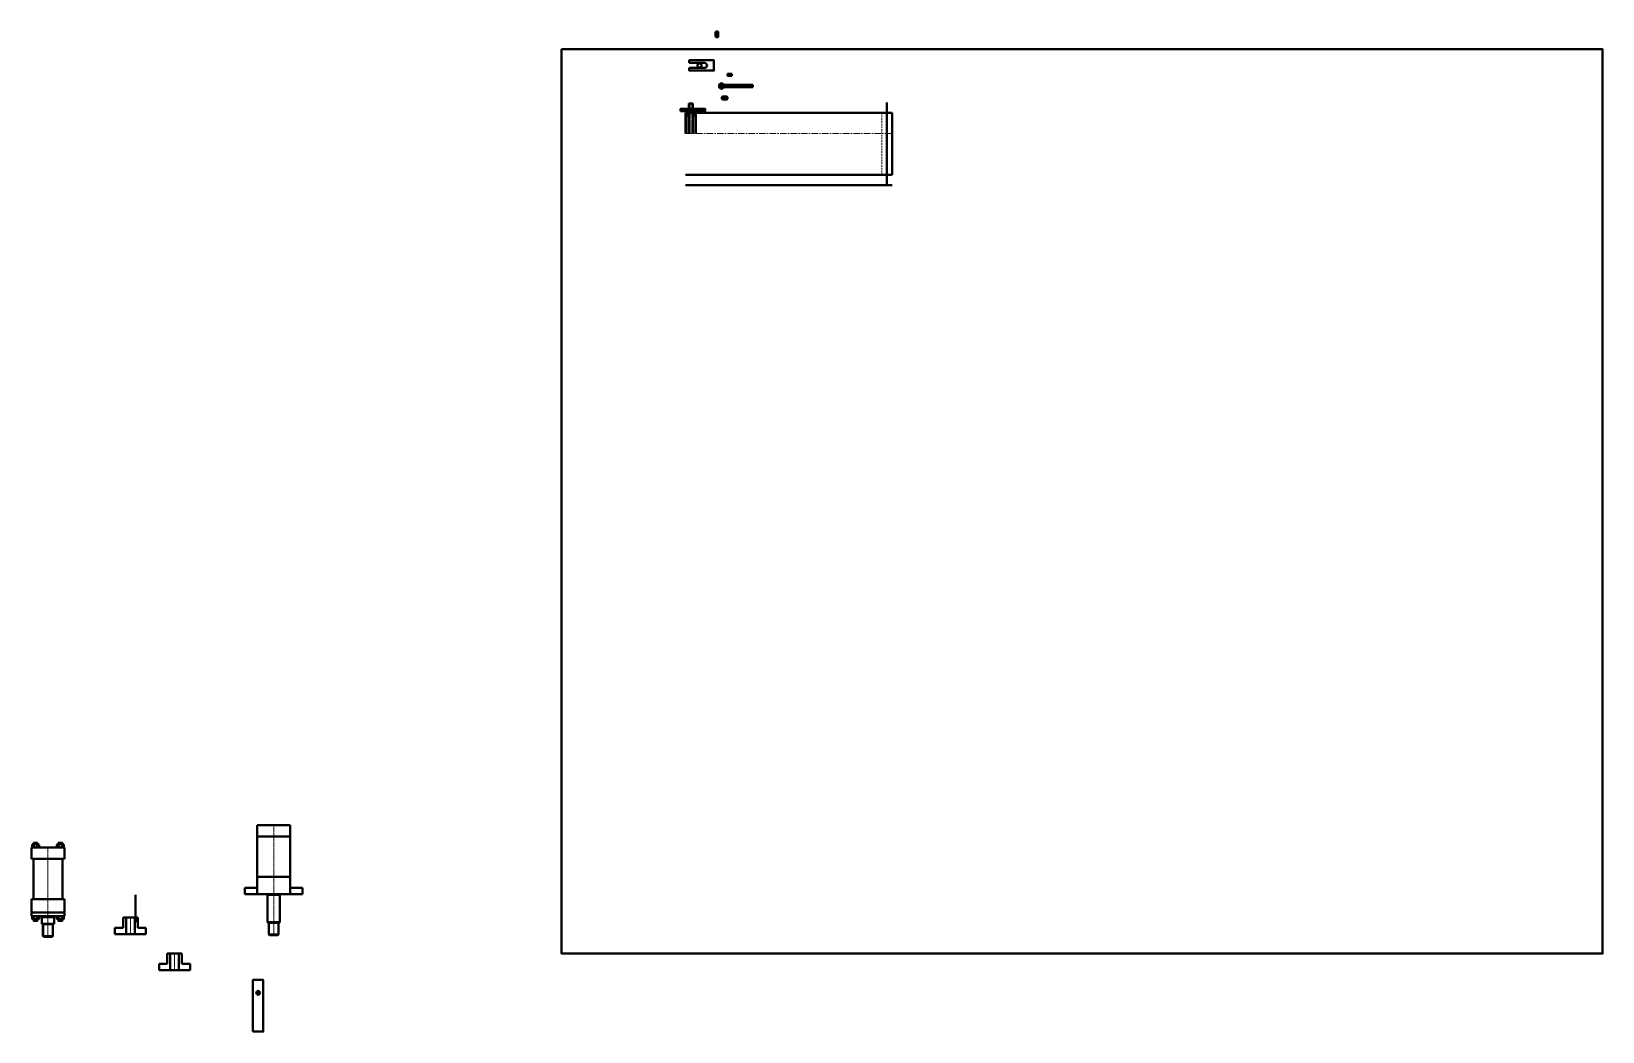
# Model space of a CAD drawing. Header units: millimetres. Extents: x -11382 to 23553, y -372 to 10786.
# Drawn here: x -9612 to -2003, y 5944 to 10786 of the extents above; entities that cross this region are included whole.
import ezdxf

# ---------------------------------------------------------------- set-up
doc = ezdxf.new("R2010")
doc.units = ezdxf.units.MM
doc.header["$LTSCALE"] = 0.2
doc.linetypes.add('CENTER', pattern=[50.8, 31.75, -6.35, 6.35, -6.35])
doc.linetypes.add('HIDDEN', pattern=[9.525, 6.35, -3.175])
for name, color, linetype, lineweight in [('đường bao thấy', 7, 'Continuous', 40), ('đường mặt cắt', 160, 'Continuous', 15), ('đường nét khuất', 4, 'HIDDEN', 15), ('đường nét mảnh', 220, 'Continuous', 15), ('đường nét tâm', 137, 'CENTER', 15)]:
    doc.layers.add(name, color=color, linetype=linetype, lineweight=lineweight)

# ---------------------------------------------------------------- blocks, each defined once
blk = doc.blocks.new('XILANH 100X125')
at = {"layer": 'đường bao thấy', "ltscale": 3}
for p, q in [((80, 315), (-80, 315)), ((-80, 315), (-80, 260)), ((80, 260), (80, 315)), ((-80, 260), (80, 260)), ((-70, 65), (-70, 260)), ((-70, 260), (70, 260)), ((70, 260), (70, 65)), ((-80, 65), (80, 65)), ((-80, 0), (-80, 65)), ((80, 0), (-80, 0)), ((-80, 0), (-80, -18)), ((70, 65), (-70, 65)), ((80, 65), (80, 0)), ((80, -18), (80, 0)), ((80, -18), (-80, -18)), ((-35, -18), (-35, -22.5)), ((35, -22.5), (-35, -22.5)), ((-30, -54.5), (-30, -22.5)), ((-30, -54.5), (-27, -57.5)), ((-30, -54.5), (30, -54.5)), ((27, -57.5), (-27, -57.5)), ((30, -54.5), (27, -57.5)), ((30, -54.5), (30, -22.5)), ((35, -18), (35, -22.5)), ((-24, -114.5), (-20.4, -117.5)), ((-24, -114.5), (24, -114.5)), ((20.4, -117.5), (-20.4, -117.5)), ((24, -114.5), (20.4, -117.5))]:
    blk.add_line(p, q, dxfattribs=at)
at = {"layer": 'đường bao thấy'}
for p, q in [((-76.8, 316.9), (-76.8, 328)), ((-47.4, 329.9), (-72.7, 329.9)), ((-72.7, 315), (-72.6, 315)), ((-47.4, 315), (-72.7, 315)), ((-70, 336.2), (-68.6, 337.6)), ((-70, 329.9), (-70, 336.2)), ((-70, 336.2), (-50, 336.2)), ((-68.6, 337.6), (-51.4, 337.6)), ((-68.4, 317), (-68.4, 328)), ((-51.6, 317), (-51.6, 328)), ((-51.4, 337.6), (-50, 336.2)), ((-50, 329.9), (-50, 336.2)), ((-43.2, 317), (-43.2, 328)), ((43.2, 316.9), (43.2, 328)), ((72.6, 329.9), (47.3, 329.9)), ((47.3, 315), (47.4, 315)), ((72.6, 315), (47.3, 315)), ((50, 336.2), (51.4, 337.6)), ((50, 329.9), (50, 336.2)), ((50, 336.2), (70, 336.2)), ((51.4, 337.6), (68.6, 337.6)), ((51.6, 317), (51.6, 328)), ((68.4, 317), (68.4, 328)), ((68.6, 337.6), (70, 336.2)), ((70, 329.9), (70, 336.2)), ((76.8, 317), (76.8, 328)), ((-76.8, -19.9), (-76.8, -31)), ((-72.7, -18), (-72.6, -18)), ((-47.4, -18), (-72.7, -18)), ((-47.4, -32.9), (-72.7, -32.9)), ((-70, -32.9), (-70, -39.2)), ((-70, -39.2), (-50, -39.2)), ((-70, -39.2), (-68.6, -40.6)), ((-68.6, -40.6), (-51.4, -40.6)), ((-68.4, -20), (-68.4, -31)), ((-51.6, -20), (-51.6, -31)), ((-51.4, -40.6), (-50, -39.2)), ((-50, -32.9), (-50, -39.2)), ((-43.2, -20), (-43.2, -31)), ((-24, -57.5), (-24, -114.5)), ((24, -57.5), (24, -114.5)), ((43.2, -19.9), (43.2, -31)), ((47.3, -18), (47.4, -18)), ((72.6, -18), (47.3, -18)), ((72.6, -32.9), (47.3, -32.9)), ((50, -32.9), (50, -39.2)), ((50, -39.2), (70, -39.2)), ((50, -39.2), (51.4, -40.6)), ((51.4, -40.6), (68.6, -40.6)), ((51.6, -20), (51.6, -31)), ((68.4, -20), (68.4, -31)), ((68.6, -40.6), (70, -39.2)), ((70, -32.9), (70, -39.2)), ((76.8, -20), (76.8, -31))]:
    blk.add_line(p, q, dxfattribs=at)
for centre, radius, start, end in [((-72.6, 324.4), 5.51, 39.57003, 138.89515), ((-72.6, 320.5), 5.51, 221.10485, 320.42997), ((-60, 311.2), 18.6, 63.215, 116.785), ((-60, 333.6), 18.6, 243.215, 296.785), ((-47.4, 324.5), 5.41, 39.07331, 140.92669), ((-47.4, 320.4), 5.41, 219.07331, 320.92669), ((47.4, 324.4), 5.51, 39.57003, 138.89515), ((47.4, 320.5), 5.51, 221.10485, 320.42997), ((60, 311.2), 18.6, 63.215, 116.785), ((60, 333.6), 18.6, 243.215, 296.785), ((72.6, 324.5), 5.41, 39.07331, 140.92669), ((72.6, 320.4), 5.41, 219.07331, 320.92669), ((-72.6, -23.5), 5.51, 39.57003, 138.89515), ((-72.6, -27.4), 5.51, 221.10485, 320.42997), ((-60, -36.6), 18.6, 63.215, 116.785), ((-60, -14.2), 18.6, 243.215, 296.785), ((-47.4, -23.4), 5.41, 39.07331, 140.92669), ((-47.4, -27.5), 5.41, 219.07331, 320.92669), ((47.4, -23.5), 5.51, 39.57003, 138.89515), ((47.4, -27.4), 5.51, 221.10485, 320.42997), ((60, -36.6), 18.6, 63.215, 116.785), ((60, -14.2), 18.6, 243.215, 296.785), ((72.6, -23.4), 5.41, 39.07331, 140.92669), ((72.6, -27.5), 5.41, 219.07331, 320.92669)]:
    blk.add_arc(centre, radius, start, end, dxfattribs=at)
at = {"layer": 'đường nét mảnh'}
for p, q in [((-68.6, 329.9), (-68.6, 337.6)), ((-51.4, 329.9), (-51.4, 337.6)), ((51.4, 329.9), (51.4, 337.6)), ((68.6, 329.9), (68.6, 337.6)), ((-68.6, -32.9), (-68.6, -40.6)), ((-51.4, -32.9), (-51.4, -40.6)), ((-20.4, -57.5), (-20.4, -117.5)), ((20.4, -57.5), (20.4, -117.5)), ((51.4, -32.9), (51.4, -40.6)), ((68.6, -32.9), (68.6, -40.6))]:
    blk.add_line(p, q, dxfattribs=at)
at = {"layer": 'đường nét tâm'}
blk.add_line((0, -117.5), (0, 315), dxfattribs=at)
blk = doc.blocks.new('XLB')
at = {"layer": 'đường bao thấy', "ltscale": 3}
for p, q in [((80, 337.5), (-80, 337.5)), ((-80, 337.5), (-80, 87.5)), ((80, 87.5), (80, 337.5)), ((-80, 282.5), (80, 282.5)), ((-70, 282.5), (70, 282.5)), ((-80, 87.5), (80, 87.5)), ((-80, 22.5), (-80, 87.5)), ((70, 87.5), (-70, 87.5)), ((80, 87.5), (80, 22.5)), ((-140, 4.5), (-140, 34.5)), ((-80, 34.5), (-140, 34.5)), ((140, 4.5), (-140, 4.5)), ((-80, 22.5), (-80, 4.5)), ((-35, 4.5), (-35, 0)), ((35, 0), (-35, 0)), ((-30, -132), (-30, 0)), ((30, -132), (30, 0)), ((35, 4.5), (35, 0)), ((140, 34.5), (80, 34.5)), ((80, 4.5), (80, 22.5)), ((140, 34.5), (140, 4.5)), ((-30, -132), (-27, -135)), ((-30, -132), (30, -132)), ((27, -135), (-27, -135)), ((30, -132), (27, -135)), ((-24, -192), (24, -192)), ((20.4, -195), (-20.4, -195)), ((24, -192), (20.4, -195))]:
    blk.add_line(p, q, dxfattribs=at)
at = {"layer": 'đường bao thấy'}
for p, q in [((-24, -135), (-24, -192)), ((24, -135), (24, -192)), ((-20.4, -195), (-24, -192))]:
    blk.add_line(p, q, dxfattribs=at)
at = {"layer": 'đường nét mảnh'}
for p, q in [((-20.4, -135), (-20.4, -195)), ((20.4, -135), (20.4, -195))]:
    blk.add_line(p, q, dxfattribs=at)
at = {"layer": 'đường nét tâm'}
blk.add_line((0, -195), (0, 337.5), dxfattribs=at)
blk = doc.blocks.new('Khớp nối')
at = {"layer": 'đường bao thấy'}
for p, q in [((-35, 80), (-35, 30)), ((-35, 80), (35, 80)), ((-20.4, 80), (-20.4, 0)), ((20.4, 80), (20.4, 0)), ((35, 80), (35, 30)), ((-75, 30), (-35, 30)), ((-75, 30), (-75, 0)), ((-75, 0), (75, 0)), ((35, 30), (75, 30)), ((75, 30), (75, 0))]:
    blk.add_line(p, q, dxfattribs=at)
at = {"layer": 'đường nét mảnh'}
for p, q in [((-24, 80), (-24, 0)), ((24, 80), (24, 0))]:
    blk.add_line(p, q, dxfattribs=at)
at = {"layer": 'đường nét tâm'}
blk.add_line((0, 80), (0, 0), dxfattribs=at)
blk = doc.blocks.new('Thanh răng')
at = {"layer": 'đường bao thấy'}
blk.add_lwpolyline([(-25, -125), (25, -125), (25, 125), (-25, 125)], close=True, dxfattribs=at)
for radius in [9, 6.5]:
    blk.add_circle((0, 62.5), radius, dxfattribs=at)
at = {"layer": 'đường nét tâm'}
for p, q in [((-9, 62.5), (9, 62.5)), ((0, 71.5), (0, 53.5))]:
    blk.add_line(p, q, dxfattribs=at)

msp = doc.modelspace()

# ---------------------------------------------------------------- hatches: boundary and pattern name
at = {"layer": 'đường mặt cắt'}
h = msp.add_hatch(dxfattribs=at)
h.set_pattern_fill('ANSI31', color=256, scale=0.5, style=0)
h.paths.add_polyline_path([(-6443.665, 10292.731), (-6441.165, 10292.731), (-6441.165, 10378.731), (-6442.165, 10378.731), (-6442.165, 10392.731), (-6443.665, 10392.731)])
h = msp.add_hatch(dxfattribs=at)
h.set_pattern_fill('ANSI31', color=256, scale=0.2, style=0)
h.paths.add_polyline_path([(-6406.665, 10393.931), (-6408.665, 10393.931), (-6409.415, 10393.931), (-6409.415, 10392.731), (-6408.665, 10392.731), (-6406.665, 10392.731)])
h = msp.add_hatch(dxfattribs=at)
h.set_pattern_fill('ANSI31', color=256, scale=0.5, style=0)
h.paths.add_polyline_path([(-6396.165, 10292.731), (-6393.665, 10292.731), (-6393.665, 10392.731), (-6395.165, 10392.731), (-6395.165, 10378.731), (-6396.165, 10378.731)])

# ---------------------------------------------------------------- linework, layer by layer
at = {"layer": 'đường bao thấy'}
for p, q in [((-6298.223, 10761.983), (-6298.223, 10782.768)), ((-6296.523, 10786.232), (-6286.923, 10786.232)), ((-6296.523, 10779.304), (-6286.923, 10779.304)), ((-6296.523, 10765.447), (-6286.923, 10765.447)), ((-6296.523, 10758.519), (-6286.923, 10758.519)), ((-6285.223, 10761.983), (-6285.223, 10782.768)), ((-6426.362, 10633.399), (-6351.895, 10633.399)), ((-6426.362, 10609.399), (-6351.895, 10609.399)), ((-6241.244, 10579.57), (-6241.244, 10572.231)), ((-6238.502, 10580.901), (-6222.047, 10580.901)), ((-6235.759, 10579.57), (-6235.759, 10572.231)), ((-6224.79, 10579.57), (-6224.79, 10572.231)), ((-6219.305, 10579.57), (-6219.305, 10572.231)), ((-6257.788, 10526.854), (-6256.739, 10527.754)), ((-6257.788, 10526.854), (-6257.788, 10516.654)), ((-6256.739, 10515.754), (-6257.788, 10516.654)), ((-6117.788, 10527.754), (-6256.739, 10527.754)), ((-6256.739, 10527.754), (-6256.739, 10515.754)), ((-6117.788, 10515.754), (-6256.739, 10515.754)), ((-6238.502, 10570.901), (-6222.047, 10570.901)), ((-6117.788, 10515.754), (-6117.788, 10527.754)), ((-6428.665, 10437.731), (-6428.665, 10393.931)), ((-6428.665, 10437.731), (-6408.665, 10437.731)), ((-6408.665, 10437.731), (-6408.665, 10393.931)), ((-6267.862, 10468.721), (-6267.862, 10459.121)), ((-6264.398, 10470.421), (-6243.613, 10470.421)), ((-6264.398, 10457.421), (-6243.613, 10457.421)), ((-6260.933, 10468.721), (-6260.933, 10459.121)), ((-6247.077, 10468.721), (-6247.077, 10459.121)), ((-6240.149, 10468.721), (-6240.149, 10459.121)), ((-5468.665, 10442.731), (-5468.665, 10042.731)), ((-6443.665, 10392.731), (-6443.665, 10292.731)), ((-6443.665, 10392.731), (-5443.665, 10392.731)), ((-6395.165, 10392.731), (-6442.165, 10392.731)), ((-6442.165, 10392.731), (-6442.165, 10378.731)), ((-6428.665, 10378.731), (-6442.165, 10392.731)), ((-6442.165, 10378.731), (-6428.665, 10392.731)), ((-6442.165, 10378.731), (-6428.665, 10378.731)), ((-6441.165, 10378.731), (-6441.165, 10292.731)), ((-6428.665, 10393.931), (-6431.665, 10393.931)), ((-6431.665, 10393.931), (-6431.665, 10392.731)), ((-6428.665, 10393.931), (-6408.665, 10393.931)), ((-6428.665, 10378.731), (-6428.665, 10392.731)), ((-6427.915, 10392.731), (-6428.665, 10392.731)), ((-6428.665, 10392.731), (-6428.665, 10292.731)), ((-6427.915, 10393.931), (-6427.915, 10392.731)), ((-6427.915, 10392.731), (-6409.415, 10392.731)), ((-6409.415, 10393.931), (-6409.415, 10392.731)), ((-6409.415, 10392.731), (-6408.665, 10392.731)), ((-6408.665, 10393.931), (-6406.665, 10393.931)), ((-6408.665, 10378.731), (-6408.665, 10392.731)), ((-6408.665, 10392.731), (-6395.165, 10378.731)), ((-6408.665, 10378.731), (-6395.165, 10392.731)), ((-6408.665, 10392.731), (-6408.665, 10292.731)), ((-6408.665, 10378.731), (-6395.165, 10378.731)), ((-6406.665, 10393.931), (-6406.665, 10392.731)), ((-6395.165, 10378.731), (-6395.165, 10392.731)), ((-5443.665, 10392.731), (-5443.665, 10092.731)), ((-5443.665, 10092.731), (-6443.665, 10092.731)), ((-5443.665, 10042.731), (-6443.665, 10042.731)), ((-9166.921, 6496.194), (-9166.921, 6446.194)), ((-9166.921, 6496.194), (-9096.921, 6496.194)), ((-9152.321, 6496.194), (-9152.321, 6416.194)), ((-9111.521, 6496.194), (-9111.521, 6416.194)), ((-9096.921, 6496.194), (-9096.921, 6446.194)), ((-9206.921, 6446.194), (-9166.921, 6446.194)), ((-9206.921, 6446.194), (-9206.921, 6416.194)), ((-9206.921, 6416.194), (-9056.921, 6416.194)), ((-9096.921, 6446.194), (-9056.921, 6446.194)), ((-9056.921, 6446.194), (-9056.921, 6416.194))]:
    msp.add_line(p, q, dxfattribs=at)
at = {"layer": 'đường bao thấy', "ltscale": 7}
for p, q in [((-6396.165, 10378.731), (-6396.165, 10292.731)), ((-6393.665, 10392.731), (-6393.665, 10292.731))]:
    msp.add_line(p, q, dxfattribs=at)
at = {"layer": 'đường bao thấy', "ltscale": 3}
msp.add_line((-9108.411, 6473.484), (-9108.411, 6605.484), dxfattribs=at)
at = {"layer": 'đường bao thấy', "ltscale": 5}
msp.add_lwpolyline([(-7044.076, 10699.584), (-2003.098, 10699.584), (-2003.098, 6321.957), (-7044.076, 6321.957)], close=True, dxfattribs=at)
at = {"layer": 'đường bao thấy'}
msp.add_lwpolyline([(-6426.362, 10609.399), (-6426.362, 10596.399), (-6306.362, 10596.399), (-6306.362, 10646.399), (-6426.362, 10646.399), (-6426.362, 10633.399)], dxfattribs=at)
for points in [[(-6281.788, 10514.826), (-6269.788, 10507.898), (-6257.788, 10514.826), (-6257.788, 10528.683), (-6269.788, 10535.611), (-6281.788, 10528.683)], [(-6468.665, 10400.831), (-6348.665, 10400.831), (-6348.665, 10410.831), (-6468.665, 10410.831)]]:
    msp.add_lwpolyline(points, close=True, dxfattribs=at)
for centre, radius in [((-6376.362, 10621.399), 10), ((-6269.788, 10521.754), 12), ((-6269.788, 10521.754), 6.8)]:
    msp.add_circle(centre, radius, dxfattribs=at)
for centre, radius, start, end in [((-6293.843, 10782.768), 4.38, 127.7264448, 232.2735552), ((-6283.254, 10772.375), 14.969, 152.4300447, 207.5699553), ((-6293.843, 10761.983), 4.38, 127.7264448, 232.2735552), ((-6289.603, 10782.768), 4.38, 307.7264448, 52.2735552), ((-6300.192, 10772.375), 14.969, 332.4300447, 27.5699553), ((-6289.603, 10761.983), 4.38, 307.7264448, 52.2735552), ((-6351.895, 10621.399), 12, 270, 90), ((-6238.502, 10577.409), 3.491, 38.233012, 141.766988), ((-6230.274, 10568.931), 11.969, 62.7260173, 117.2739827), ((-6222.047, 10577.409), 3.491, 38.233012, 141.766988), ((-6238.502, 10574.392), 3.491, 218.233012, 321.766988), ((-6230.274, 10582.87), 11.969, 242.7260173, 297.2739827), ((-6222.047, 10574.392), 3.491, 218.233012, 321.766988), ((-6264.398, 10466.041), 4.38, 37.7264448, 142.2735552), ((-6264.398, 10461.801), 4.38, 217.7264448, 322.2735552), ((-6254.005, 10455.452), 14.969, 62.4300447, 117.5699553), ((-6254.005, 10472.39), 14.969, 242.4300447, 297.5699553), ((-6243.613, 10466.041), 4.38, 37.7264448, 142.2735552), ((-6243.613, 10461.801), 4.38, 217.7264448, 322.2735552)]:
    msp.add_arc(centre, radius, start, end, dxfattribs=at)
at = {"layer": 'đường mặt cắt'}
for p, q in [((-6300.223, 10772.375), (-6283.223, 10772.375)), ((-6230.274, 10582.901), (-6230.274, 10568.901)), ((-6283.788, 10521.754), (-6255.788, 10521.754)), ((-6269.788, 10505.898), (-6269.788, 10537.611)), ((-6254.005, 10472.421), (-6254.005, 10455.421))]:
    msp.add_line(p, q, dxfattribs=at)
at = {"layer": 'đường nét khuất'}
for p, q in [((-6428.665, 10400.831), (-6428.665, 10410.831)), ((-6408.665, 10400.831), (-6408.665, 10410.831)), ((-6382.198, 10400.831), (-6382.198, 10410.831))]:
    msp.add_line(p, q, dxfattribs=at)
at = {"layer": 'đường nét khuất', "ltscale": 7}
msp.add_line((-5493.665, 10392.731), (-5493.665, 10092.731), dxfattribs=at)
at = {"layer": 'đường nét mảnh'}
for p, q in [((-6117.788, 10526.854), (-6257.788, 10526.854)), ((-6117.788, 10516.654), (-6257.788, 10516.654)), ((-9155.921, 6496.194), (-9155.921, 6416.194)), ((-9107.921, 6496.194), (-9107.921, 6416.194))]:
    msp.add_line(p, q, dxfattribs=at)
msp.add_arc((-6269.788, 10521.754), 8, 180, 90, dxfattribs=at)
at = {"layer": 'đường nét tâm'}
for p, q in [((-6117.788, 10521.754), (-6259.788, 10521.754)), ((-6418.665, 10437.731), (-6418.665, 10292.731)), ((-9131.921, 6496.194), (-9131.921, 6416.194))]:
    msp.add_line(p, q, dxfattribs=at)
at = {"layer": 'đường nét tâm', "ltscale": 5}
msp.add_line((-6443.665, 10292.731), (-5443.665, 10292.731), dxfattribs=at)

# ---------------------------------------------------------------- block references
at = {"layer": 'đường bao thấy', "xscale": -1}
for name, p in [('XLB', (-8438.411, 6605.484)), ('Khớp nối', (-8918.667, 6241.774))]:
    msp.add_blockref(name, p, dxfattribs=at)
at = {"layer": 'đường bao thấy'}
for name, p in [('XILANH 100X125', (-9531.642, 6520.92)), ('Thanh răng', (-8513.645, 6069.1))]:
    msp.add_blockref(name, p, dxfattribs=at)

doc.saveas('drawing.dxf')
